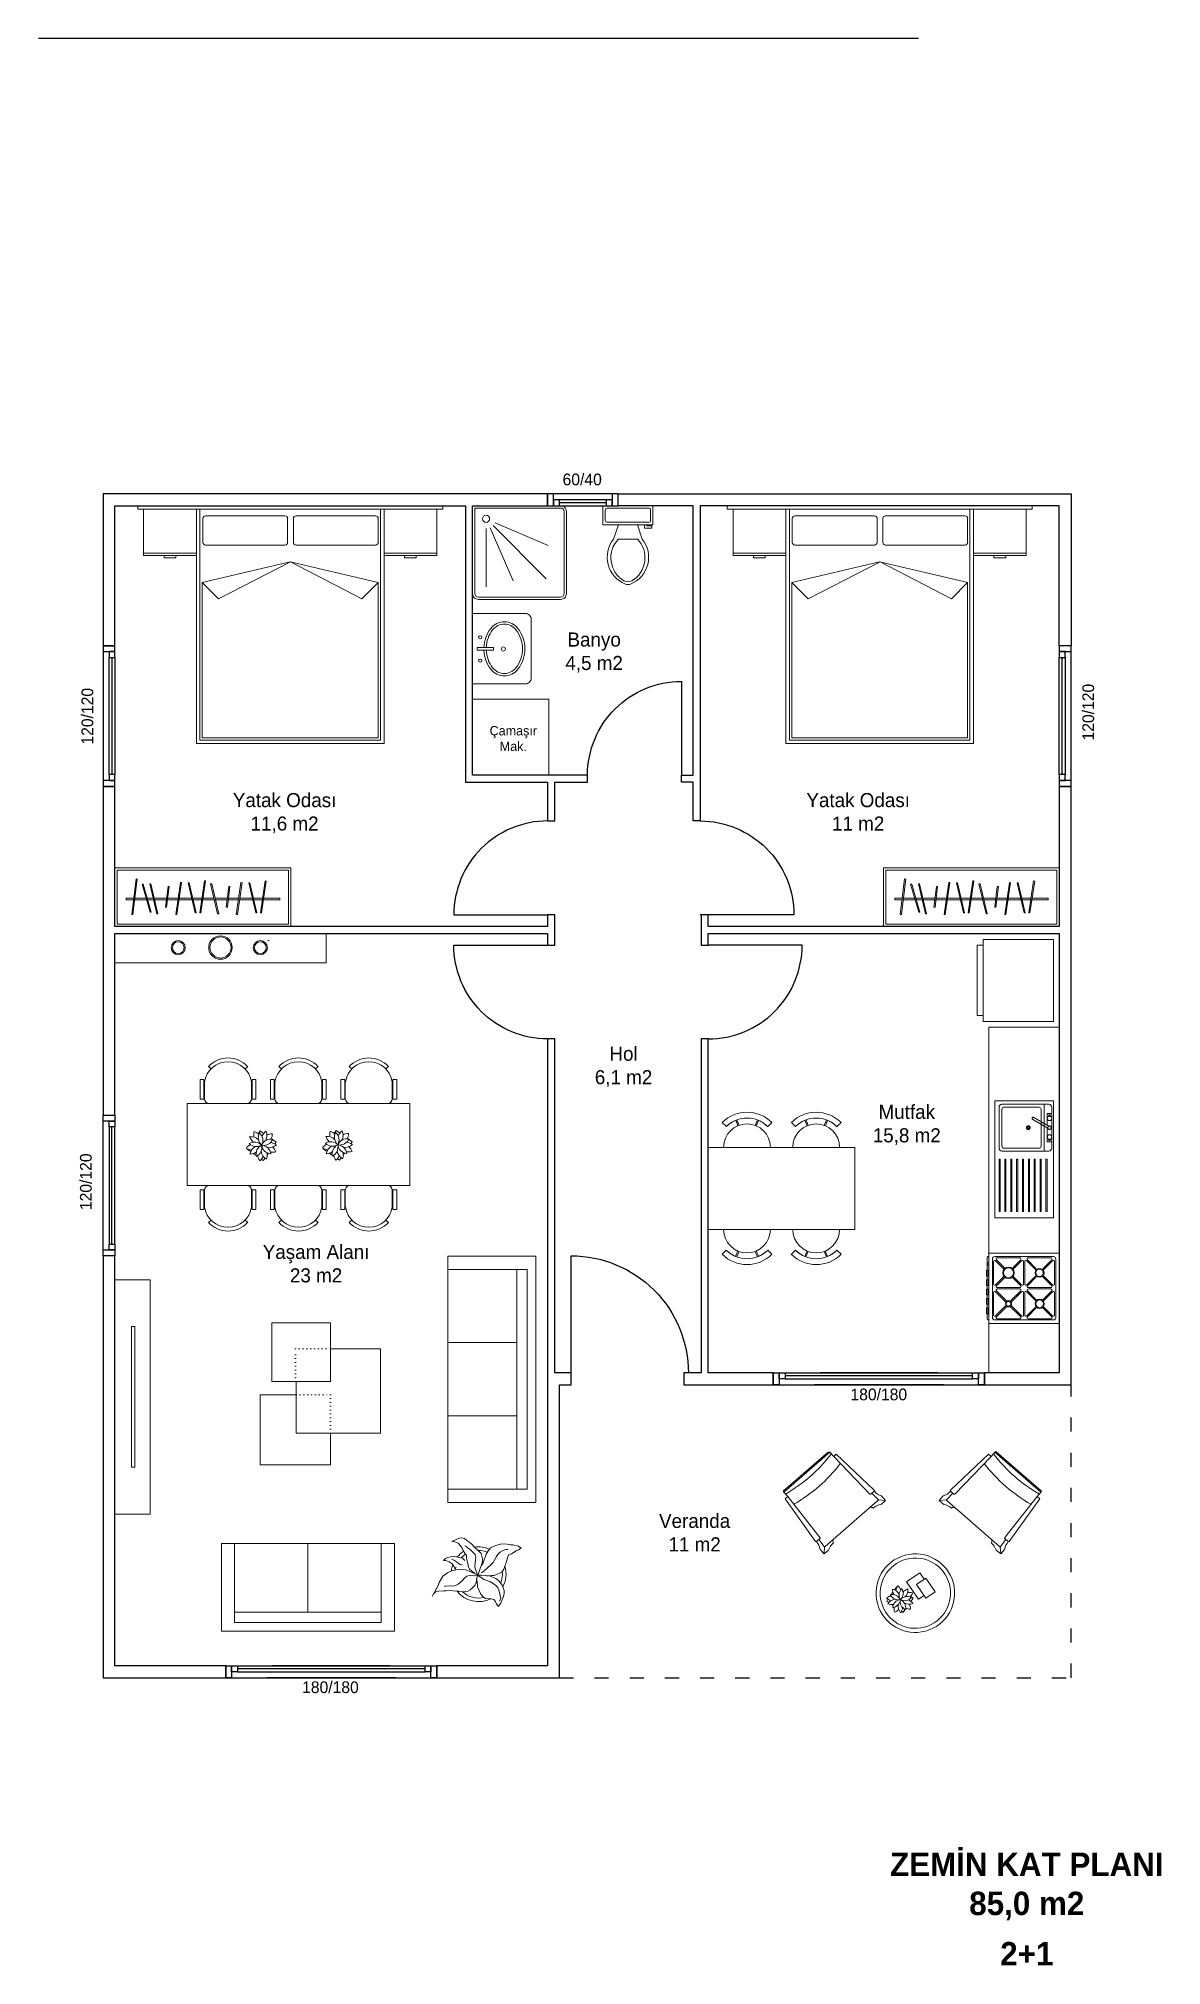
# Model space of a CAD drawing. Header units: metres. Extents: x 1257 to 2215, y 485 to 2129.
import ezdxf

# ---------------------------------------------------------------- set-up
doc = ezdxf.new("R2010")
doc.units = ezdxf.units.M
doc.linetypes.add('ACAD_ISO03W100', pattern=[30, 12, -18])
doc.linetypes.add('DOT2', pattern=[3.175, 0, -3.175])
doc.layers.add('Kapı', color=154, linetype='Continuous', true_color=0x0c4697)
doc.layers.add('Pencere', color=141, linetype='Continuous')
doc.layers.add('Veranda', color=31, linetype='Continuous')
doc.layers.add('tefris', color=8, linetype='Continuous', lineweight=5)
doc.layers.add('tefriş', color=8, linetype='Continuous', lineweight=0)

msp = doc.modelspace()

# ---------------------------------------------------------------- texts
for s, width, insert, char_height, attachment_point in [('\\pxqc;60/40', 54.288, (1747.9, 1758.3), 10, 3), ('\\pxqc;Banyo\\P4,5 m2', 122.538, (1792.2, 1622.7), 12, 3), ('\\pxqc;Çamaşır\\PMak.', 46.828, (1638.6, 1542.9), 8, 1), ('\\pxqc;Yatak Odası\\P11,6 m2', 158.844, (1546.4, 1485.7), 12, 3), ('\\pxqc;Yatak Odası\\P11 m2', 158.844, (2035.5, 1485.7), 12, 3), ('\\pxqc;Hol\\P6,1 m2', 158.844, (1676.6, 1269.3), 12, 1), ('\\pxqc;Mutfak\\P15,8 m2', 158.844, (1918.1, 1219.7), 12, 1), ('\\pxqc;Yaşam Alanı\\P23 m2', 158.844, (1414.4, 1100.2), 12, 1), ('{\\fFranklin Gothic Medium Cond|b0|i0|c0|p34;1\\fFranklin Gothic Medium Cond|b0|i0|c162|p34;8\\fFranklin Gothic Medium Cond|b0|i0|c0|p34;0/180}', 54.288, (1949.5, 977.6), 10, 1), ('\\pxqc;Veranda\\P11 m2', 158.844, (1737.2, 870.7), 12, 1), ('{\\fFranklin Gothic Medium Cond|b0|i0|c0|p34;1\\fFranklin Gothic Medium Cond|b0|i0|c162|p34;8\\fFranklin Gothic Medium Cond|b0|i0|c0|p34;0/180}', 54.288, (1481.9, 727.8), 10, 1), ('\\pxqc;{\\fFranklin Gothic Medium Cond|b1|i0|c162|p34;ZEMİN KAT PLANI \\P85,0 m2}', 496.116, (1851.8, 581.7), 20, 1), ('\\pxqc;{\\fFranklin Gothic Medium Cond|b1|i0|c162|p34;\\C252;\\c9999763;2+1}', 496.116, (1851.8, 505.4), 20, 1)]:
    msp.add_mtext_dynamic_manual_height_columns(s, width=width, gutter_width=12.5, heights=[0], dxfattribs=dict(insert=insert, char_height=char_height, attachment_point=attachment_point))
at = {"char_height": 10, "rotation": 90}
for insert, attachment_point in [((2157.4, 1527.6), 7), ((1303.9, 1524.1), 7), ((1292.5, 1126.9), 1)]:
    msp.add_mtext_dynamic_manual_height_columns('\\pxqc;120/120', width=54.288, gutter_width=12.5, heights=[0], dxfattribs=dict(at, insert=insert, attachment_point=attachment_point))

# ---------------------------------------------------------------- blocks, each defined once
blk = doc.blocks.new('saksı masa')
at = {"lineweight": 0, "elevation": 51}
for points in [[(42694.8, -80314.2), (42694.8, -80310.9), (42697.5, -80310.9)], [(42694.8, -80321.8), (42694.8, -80321.2)], [(42696.5, -80325.8), (42694.8, -80325.8), (42694.8, -80322.4)], [(42704.7, -80310.9), (42705.4, -80310.9)], [(42707.5, -80310.9), (42707.7, -80310.9)], [(42711.4, -80310.9), (42711.8, -80310.9), (42711.8, -80314.1)], [(42711.8, -80316.5), (42711.8, -80319.2)], [(42711.8, -80319.9), (42711.8, -80320.9)], [(42706.8, -80325.8), (42705.2, -80325.8)], [(42711.8, -80323.9), (42711.8, -80325.8), (42709.5, -80325.8)]]:
    blk.add_lwpolyline(points, dxfattribs=at)
at = {"linetype": 'ByBlock', "lineweight": 0}
for centre, radius, start, end in [((42704.6, -80309.9, 51), 7.21, 160.7524, 194.4914), ((42693.4, -80318.2, 51), 11.6, 46.6486, 67.7895), ((42709.5, -80312.5, 51), 8.58, 139.3987, 188.8676), ((42695.5, -80312.5, 51), 9.31, 6.5068, 36.8699), ((42700.1, -80327.2, 51), 11.6, 118.6486, 139.7895), ((42695.6, -80314, 51), 7.21, 232.7524, 266.4914), ((42695.4, -80323.5, 51), 9.31, 78.5069, 108.8699), ((42699.7, -80310.2, 51), 8.58, 211.3987, 260.8676), ((42701.5, -80325.9, 51), 7.91, 79.4841, 153.2239), ((42696.3, -80315.3, 51), 7.29, 255.7527, 336.9553), ((42703.6, -80310.8, 51), 7.29, 183.7527, 264.9553), ((42695.1, -80319.1, 51), 7.91, 7.4841, 81.2239), ((42705.7, -80327, 51), 9.31, 150.5068, 180.8699), ((42694.4, -80318.8, 51), 8.58, 283.3987, 332.8676), ((42709.9, -80321.9, 51), 7.91, 151.4841, 225.2239), ((42710.1, -80316.5, 51), 7.29, 111.7527, 192.9553), ((42699.6, -80311, 51), 7.91, 295.4841, 9.2239), ((42706.7, -80324.4, 51), 7.29, 39.7527, 120.9553), ((42708.7, -80312.7, 51), 7.91, 223.4841, 297.2239), ((42698.2, -80323.6, 51), 7.29, 327.7527, 48.9553), ((42710.3, -80322.6, 51), 8.58, 67.3987, 116.8676), ((42701, -80326.5, 51), 8.58, 355.3987, 44.8676), ((42711.3, -80317.1, 51), 7.21, 88.7524, 122.4914), ((42706, -80309.3, 51), 9.31, 294.5068, 324.8699), ((42700, -80309, 51), 11.6, 334.6486, 355.7895), ((42706.5, -80325.7, 51), 7.21, 16.7524, 50.4914), ((42710.7, -80323.7, 51), 11.6, 190.6486, 211.7895), ((42696.8, -80323.8, 51), 7.21, 304.7524, 338.4914), ((42712.3, -80318.3, 51), 9.31, 222.5069, 252.8699), ((42710.7, -80312.4, 51), 11.6, 262.6486, 283.7895)]:
    blk.add_arc(centre, radius, start, end, dxfattribs=at)
blk = doc.blocks.new('sdkg')
at = {"lineweight": 0}
blk.add_lwpolyline([(-25200.4, 766.3), (-25206, 765), (-25210.2, 782.6), (-25196.9, 785.8), (-25195.4, 779.3)], dxfattribs=at)
blk.add_lwpolyline([(-25203.1, 777.5), (-25193.7, 779.7), (-25190.4, 766), (-25199.8, 763.7)], close=True, dxfattribs=at)
for major_axis in [(23.7, -23.7), (21.2, -21.2)]:
    blk.add_ellipse((-25206.7, 770.8), major_axis=major_axis, ratio=1, start_param=0.785398, end_param=7.068583, dxfattribs=at)
at = {"lineweight": 0, "xscale": -1, "rotation": 304.2121771615189}
blk.add_blockref('saksı masa', (65209.5, 10616.1, -51), dxfattribs=at)
blk = doc.blocks.new('ıuıouıo')
at = {"layer": 'tefris'}
blk.add_line((12709.2, 5633.7), (12703.1, 5630.6), dxfattribs=at)
at = {"layer": 'tefris', "lineweight": 0}
for p, q in [((12705.5, 5630.4), (12703.1, 5630.6)), ((12708.5, 5629.3), (12705.5, 5630.4)), ((12710.5, 5627.1), (12708.5, 5629.3)), ((12709.2, 5633.7), (12711.5, 5633.9)), ((12711.8, 5625.1), (12710.5, 5627.1)), ((12711.5, 5633.9), (12713.9, 5633.4)), ((12712.7, 5623.1), (12711.8, 5625.1)), ((12714.1, 5620.7), (12712.7, 5623.1)), ((12713.9, 5633.4), (12715.9, 5631.6)), ((12715.9, 5631.6), (12718.3, 5629.9)), ((12718.3, 5629.9), (12720.3, 5628.1)), ((12720.3, 5628.1), (12721.9, 5626.2)), ((12721.9, 5626.2), (12725.9, 5622.6)), ((12715.4, 5618.7), (12714.1, 5620.7)), ((12715.6, 5616.5), (12715.4, 5618.7)), ((12716.2, 5614.3), (12715.6, 5616.5)), ((12716.5, 5611.7), (12716.2, 5614.3)), ((12717.1, 5609.2), (12716.5, 5611.7)), ((12718, 5607.1), (12717.1, 5609.2)), ((12720, 5605.3), (12718, 5607.1)), ((12729.1, 5613.4), (12725.6, 5603.3)), ((12725.9, 5622.6), (12728, 5620.5)), ((12728, 5620.5), (12729.2, 5615.8)), ((12729.2, 5615.8), (12729.1, 5613.4)), ((12722.4, 5603.6), (12720, 5605.3)), ((12725, 5602.4), (12722.4, 5603.6)), ((12725.6, 5603.3), (12725.4, 5602.5))]:
    blk.add_line(p, q, dxfattribs=at)
for points in [[(12724.7, 5603.4), (12722.9, 5607.6), (12722.7, 5609.8), (12722.8, 5612.6), (12723.3, 5615), (12723.5, 5617.4), (12722.9, 5619.5), (12721.3, 5621.4), (12719.2, 5623.2), (12716.9, 5624.9), (12714.9, 5626.7), (12714.1, 5626.9)], [(12728, 5610.1), (12729.7, 5612.4), (12732.4, 5620), (12734, 5622.8), (12736, 5625.2), (12740.1, 5627.4), (12745.5, 5628.8), (12750.2, 5628.5), (12752.6, 5628), (12755, 5627.8), (12759.9, 5626.8), (12761.8, 5625.3)], [(12728.4, 5604), (12730.7, 5605.8), (12736.3, 5610.7), (12738.1, 5612.7), (12739.7, 5615.4), (12741, 5618), (12742.7, 5620.4), (12744.5, 5622), (12746.6, 5623), (12749, 5624), (12750.6, 5624)], [(12762.1, 5625.4), (12759.9, 5623.7), (12757.8, 5622.8), (12753.9, 5620.2), (12751.7, 5619.7), (12750.5, 5617), (12749.9, 5614.6), (12747.3, 5607), (12745.6, 5604.6), (12743.5, 5603.7), (12741.1, 5602.7), (12739, 5601.8), (12736.8, 5601.6), (12734.2, 5601.3), (12732.6, 5601.3)], [(12725.4, 5602.5), (12722.9, 5603), (12717.7, 5605.5), (12714.7, 5606.6), (12712.3, 5606.8), (12710.1, 5606.6), (12707.7, 5606.7), (12705.6, 5606.2), (12703.3, 5606), (12699.2, 5604.1), (12697.3, 5602.5), (12695.3, 5601.2), (12692.1, 5595.8), (12691.2, 5593.2), (12690, 5590.6), (12689.7, 5590.2)], [(12714.2, 5614.6), (12712.2, 5616.4), (12709.3, 5617.1), (12706.8, 5617.7), (12704.5, 5617.8), (12702.2, 5617.6), (12699.7, 5617), (12697.6, 5616.1), (12695.8, 5614.4), (12698, 5614.6), (12700.6, 5613.4), (12703.4, 5611.8), (12704.6, 5609.8), (12705.6, 5607.7), (12705.7, 5607.4)], [(12712, 5610.9), (12709.7, 5611.1), (12707.7, 5612.9), (12705.3, 5614.6), (12703.1, 5615.6)], [(12724.2, 5598.3), (12723.6, 5595.8), (12722.7, 5593.3), (12720.6, 5591.2), (12718.7, 5589.6), (12716.7, 5588.3), (12714.6, 5587.7), (12709.9, 5588.1), (12707.4, 5588.6), (12705.2, 5588.4), (12702.7, 5588.9), (12698.2, 5588.5), (12695.9, 5588.7), (12691.4, 5588.3), (12689.2, 5587.7), (12687.3, 5586.1), (12686.3, 5583.9)], [(12689.7, 5590.2), (12688.5, 5587.5), (12688.2, 5587.1)], [(12724.8, 5601.6), (12722.6, 5601.4), (12717.9, 5601.7), (12715.7, 5601.1), (12713.8, 5599.5), (12712.1, 5597.5), (12708.3, 5594.2), (12706.2, 5593.3), (12704.1, 5592.7), (12701.7, 5592.9), (12697.2, 5592.5), (12696.5, 5592.3)], [(12742.8, 5575.4), (12741.1, 5577.3), (12740.2, 5579.4), (12738.9, 5581.3), (12736.5, 5581.9), (12731.8, 5582.2), (12729.4, 5583.9), (12727.8, 5585.8), (12725, 5592), (12724.6, 5596.5), (12724.1, 5598.7), (12724.8, 5601.6), (12725.3, 5602.8)], [(12725.2, 5601.6), (12727.9, 5600), (12730.3, 5598.3), (12735.4, 5596.6), (12738.1, 5595), (12740.5, 5593.3), (12742.1, 5591.4), (12743, 5589.3), (12744.7, 5582.8), (12743.8, 5580.3), (12743.4, 5580.2)], [(12725.5, 5602.1), (12728.2, 5602), (12735.2, 5601.5), (12740.5, 5599.1), (12742.9, 5597.4), (12744.5, 5595.5), (12745.8, 5593.5), (12746.8, 5591.1), (12747.7, 5589), (12747.6, 5586.3), (12747.1, 5583.8), (12745.9, 5581.2), (12744.7, 5578.2), (12743, 5575.9), (12742.8, 5575.4)]]:
    blk.add_lwpolyline(points, dxfattribs=at)
for radius, start, end in [(23.4, 66.4984, 98.725), (20.3, 68.4744, 91.0225), (23.4, 159.6618, 172.7945), (20.3, 161.881, 170.031), (23.4, 123.036, 140.953), (20.3, 123.9179, 136.7172), (23.4, 332.0042, 16.9949), (20.3, 338.1705, 6.7083), (23.4, 217.3992, 296.6162), (20.3, 227.1729, 283.438)]:
    blk.add_arc((12725.8, 5602.8), radius, start, end, dxfattribs=at)
blk = doc.blocks.new('fewfe-flat-1')
at = {"layer": 'tefriş'}
for p, q in [((6.2, 30), (-14.8, 30)), ((-14.8, 30), (-14.8, 26)), ((-14.8, 26), (6.2, 26)), ((3.5, 25.3), (-14.5, 25.3)), ((6.2, 26), (6.2, 30)), ((17.7, 18.4), (20.3, 21.1)), ((-19.5, 20.3), (-19.5, -20.3)), ((17.7, -18.4), (20.3, -21.1)), ((-14.8, -26), (6.2, -26)), ((-14.8, -30), (-14.8, -26)), ((6.2, -30), (-14.8, -30)), ((-14.5, -25.3), (-7.9, -25.3)), ((-7.9, -25.3), (3.5, -25.3)), ((6.2, -26), (6.2, -30))]:
    blk.add_line(p, q, dxfattribs=at)
for centre, radius, start, end in [((-14.5, 20.3), 5, 90, 180), ((0, 0), 25.5, 277.8799, 82.1201), ((0.9, 0), 28.6, 312.6634, 47.3366), ((-14.5, -20.3), 5, 180, 270)]:
    blk.add_arc(centre, radius, start, end, dxfattribs=at)
blk = doc.blocks.new('RHHY')
at = {"layer": 'tefris'}
blk.add_line((47318, 12809), (47318, 12809), dxfattribs=at)
blk.add_lwpolyline([(47263, 12739), (47263, 12809), (47453, 12809), (47453, 12739)], close=True, dxfattribs=at)
at = {"layer": 'tefris', "yscale": 0.7920000000000001, "zscale": 0.7920000000000001}
for p, xscale, rotation in [((47298, 12824.4), 0.7920000000000001, 90), ((47358, 12824.4), 0.7920000000000001, 90), ((47418, 12824.4), -0.7920000000000001, 270), ((47298, 12723.5), -0.7920000000000001, 90), ((47358, 12723.5), -0.7920000000000001, 90), ((47418, 12723.5), 0.7920000000000001, 270)]:
    blk.add_blockref('fewfe-flat-1', p, dxfattribs=dict(at, xscale=xscale, rotation=rotation))
at = {"layer": 'tefris', "lineweight": 0, "xscale": -1.124734558589225, "yscale": 1.124734558589225, "zscale": 1.124734558589225, "rotation": 54.92797529357883}
for p in [(990.5, 103990.1, -57.4), (1055.4, 103990.4, -57.4)]:
    blk.add_blockref('saksı masa', p, dxfattribs=at)
blk = doc.blocks.new('YJJ')
at = {"layer": 'tefris'}
blk.add_lwpolyline([(47514.5, 12709), (47539.5, 12709), (47539.5, 12889), (47514.5, 12889)], close=True, dxfattribs=at)
for centre, radius in [((47526.6, 12833), 6), ((47526.6, 12833), 5), ((47526.5, 12799), 10), ((47526.5, 12799), 9), ((47526.6, 12763), 6), ((47526.6, 12763), 5)]:
    blk.add_circle(centre, radius, dxfattribs=at)
blk = doc.blocks.new('YJUJ')
at = {"layer": 'tefris'}
for points in [[(47631.5, 13187.6), (47631.5, 13257.6, 0.414214), (47626.5, 13262.6), (47551.5, 13262.6), (47551.5, 13187.6, 0.414214), (47556.5, 13182.6), (47626.5, 13182.6, 0.414214)], [(47629.5, 13187.6), (47629.5, 13257.6, 0.414214), (47626.5, 13260.6), (47553.5, 13260.6), (47553.5, 13187.6, 0.414214), (47556.5, 13184.6), (47626.5, 13184.6, 0.414214)]]:
    blk.add_lwpolyline(points, format="xyb", close=True, dxfattribs=at)
for points in [[(47563, 13243.1), (47563, 13193.3)], [(47566.4, 13243.8), (47586, 13198.6)], [(47568.9, 13245.6), (47614.2, 13200.3)], [(47570.7, 13248.1), (47615.9, 13228.5)]]:
    blk.add_lwpolyline(points, dxfattribs=at)
blk.add_circle((47563, 13251.4), 3.03, dxfattribs=at)

# ---------------------------------------------------------------- linework, layer by layer
for p, q in [((2007.4, 2129.5), (1257.2, 2129.5)), ((1883.7, 990.9), (2063.7, 990.9)), ((1883.7, 990.9), (1883.7, 980.9)), ((2063.7, 980.9), (2063.7, 990.9)), ((1883.7, 980.9), (2063.7, 980.9)), ((1416.8, 740.9), (1596.8, 740.9)), ((1416.8, 740.9), (1416.8, 730.9)), ((1596.8, 730.9), (1596.8, 740.9)), ((1416.8, 730.9), (1596.8, 730.9))]:
    msp.add_line(p, q)
for points in [[(1621.3, 1494.9), (1691.3, 1494.9), (1691.3, 1461.9), (1697.3, 1461.9), (1697.3, 1494.9), (1725.3, 1494.9), (1725.3, 1500.9), (1627.3, 1500.9), (1627.3, 1730.9), (1691.3, 1730.9), (1691.3, 1740.9), (1312.3, 1740.9), (1312.3, 1611.4), (1322.3, 1611.4), (1322.3, 1730.9), (1621.3, 1730.9)], [(1751.3, 1740.9), (2137.6, 1740.9), (2137.6, 1611.4), (2127.6, 1611.4), (2127.6, 1730.9), (1821.3, 1730.9), (1821.3, 1461.9), (1815.3, 1461.9), (1815.3, 1494.9), (1805.3, 1494.9), (1805.3, 1500.9), (1815.3, 1500.9), (1815.3, 1730.9), (1751.3, 1730.9)], [(1322.3, 1365.9), (1691.3, 1365.9), (1691.3, 1355.9), (1697.3, 1355.9), (1697.3, 1381.9), (1691.3, 1381.9), (1691.3, 1371.9), (1322.3, 1371.9), (1322.3, 1491.4), (1312.3, 1491.4), (1312.3, 1210.9), (1322.3, 1210.9)], [(1822.3, 1381.9), (1822.3, 1355.9), (1828.3, 1355.9), (1828.3, 1365.9), (2127.6, 1365.9), (2127.6, 990.9), (2063.7, 990.9), (2063.7, 980.9), (2137.6, 980.9), (2137.6, 1491.4), (2127.6, 1491.4), (2127.6, 1371.9), (1828.3, 1371.9), (1828.3, 1381.9)], [(1691.3, 1275.9), (1691.3, 990.9), (1691.3, 740.9), (1596.8, 740.9), (1596.8, 730.9), (1701.3, 730.9), (1701.3, 980.9), (1711.3, 980.9), (1711.3, 990.9), (1697.3, 990.9), (1697.3, 1275.9)], [(1883.7, 990.9), (1828.3, 990.9), (1828.3, 1275.9), (1822.3, 1275.9), (1822.3, 990.9), (1807.3, 990.9), (1807.3, 980.9), (1883.7, 980.9)], [(1312.3, 1090.9), (1312.3, 730.9), (1416.8, 730.9), (1416.8, 740.9), (1322.3, 740.9), (1322.3, 1090.9)]]:
    msp.add_lwpolyline(points, close=True)
at = {"layer": 'Kapı'}
for points in [[(1725.3, 1500.9, -0.414214), (1805.3, 1580.9), (1805.3, 1500.9)], [(1691.3, 1461.9, 0.414214), (1611.3, 1381.9), (1691.3, 1381.9)], [(1821.3, 1461.9, -0.414214), (1901.3, 1381.9), (1821.3, 1381.9)], [(1691.3, 1275.9, -0.414214), (1611.3, 1355.9), (1691.3, 1355.9)], [(1828.3, 1275.9, 0.414214), (1908.3, 1355.9), (1828.3, 1355.9)], [(1711.3, 990.9), (1711.3, 1090.9, -0.414214), (1811.3, 990.9)]]:
    msp.add_lwpolyline(points, format="xyb", dxfattribs=at)
at = {"layer": 'Pencere'}
for p, q in [((1746.3, 1740.9), (1696.3, 1740.9)), ((1741.3, 1735.9), (1701.3, 1735.9)), ((1741.3, 1733.4), (1701.3, 1733.4)), ((1701.3, 1730.9), (1741.3, 1730.9)), ((1312.3, 1606.4), (1312.3, 1496.4)), ((1317.3, 1501.4), (1317.3, 1601.4)), ((1319.8, 1601.4), (1319.8, 1501.4)), ((1322.3, 1601.4), (1322.3, 1501.4)), ((2127.6, 1501.4), (2127.6, 1601.4)), ((2130.1, 1501.4), (2130.1, 1601.4)), ((2132.6, 1601.4), (2132.6, 1501.4)), ((2137.6, 1496.4), (2137.6, 1606.4)), ((1312.3, 1095.9), (1312.3, 1205.9)), ((1317.3, 1200.9), (1317.3, 1100.9)), ((1319.8, 1100.9), (1319.8, 1200.9)), ((1322.3, 1100.9), (1322.3, 1200.9)), ((2053.7, 988.4), (1893.7, 988.4)), ((2023.7, 990.9), (1923.7, 990.9)), ((1893.7, 985.9), (2053.7, 985.9)), ((2028.7, 980.9), (1918.7, 980.9)), ((1556.8, 740.9), (1456.8, 740.9)), ((1586.8, 738.4), (1426.8, 738.4)), ((1426.8, 735.9), (1586.8, 735.9)), ((1561.8, 730.9), (1451.8, 730.9))]:
    msp.add_line(p, q, dxfattribs=at)
for points in [[(1696.3, 1740.9), (1691.3, 1740.9), (1691.3, 1730.9), (1696.3, 1730.9), (1696.3, 1740.9)], [(1701.3, 1730.9), (1701.3, 1735.9), (1696.3, 1735.9), (1696.3, 1730.9), (1701.3, 1730.9)], [(1746.3, 1730.9), (1746.3, 1735.9), (1741.3, 1735.9), (1741.3, 1730.9), (1746.3, 1730.9)], [(1751.3, 1740.9), (1746.3, 1740.9), (1746.3, 1730.9), (1751.3, 1730.9), (1751.3, 1740.9)], [(1312.3, 1611.4), (1312.3, 1606.4), (1322.3, 1606.4), (1322.3, 1611.4), (1312.3, 1611.4)], [(2137.6, 1606.4), (2137.6, 1611.4), (2127.6, 1611.4), (2127.6, 1606.4), (2137.6, 1606.4)], [(1322.3, 1606.4), (1317.3, 1606.4), (1317.3, 1601.4), (1322.3, 1601.4), (1322.3, 1606.4)], [(2127.6, 1601.4), (2132.6, 1601.4), (2132.6, 1606.4), (2127.6, 1606.4), (2127.6, 1601.4)], [(1312.3, 1496.4), (1312.3, 1491.4), (1322.3, 1491.4), (1322.3, 1496.4), (1312.3, 1496.4)], [(1322.3, 1501.4), (1317.3, 1501.4), (1317.3, 1496.4), (1322.3, 1496.4), (1322.3, 1501.4)], [(2127.6, 1496.4), (2132.6, 1496.4), (2132.6, 1501.4), (2127.6, 1501.4), (2127.6, 1496.4)], [(2137.6, 1491.4), (2137.6, 1496.4), (2127.6, 1496.4), (2127.6, 1491.4), (2137.6, 1491.4)], [(1312.3, 1205.9), (1312.3, 1210.9), (1322.3, 1210.9), (1322.3, 1205.9), (1312.3, 1205.9)], [(1322.3, 1200.9), (1317.3, 1200.9), (1317.3, 1205.9), (1322.3, 1205.9), (1322.3, 1200.9)], [(1312.3, 1090.9), (1312.3, 1095.9), (1322.3, 1095.9), (1322.3, 1090.9), (1312.3, 1090.9)], [(1322.3, 1095.9), (1317.3, 1095.9), (1317.3, 1100.9), (1322.3, 1100.9), (1322.3, 1095.9)], [(1888.7, 980.9), (1883.7, 980.9), (1883.7, 990.9), (1888.7, 990.9), (1888.7, 980.9)], [(1893.7, 990.9), (1893.7, 985.9), (1888.7, 985.9), (1888.7, 990.9), (1893.7, 990.9)], [(2058.7, 990.9), (2058.7, 985.9), (2053.7, 985.9), (2053.7, 990.9), (2058.7, 990.9)], [(2063.7, 980.9), (2058.7, 980.9), (2058.7, 990.9), (2063.7, 990.9), (2063.7, 980.9)], [(1421.8, 730.9), (1416.8, 730.9), (1416.8, 740.9), (1421.8, 740.9), (1421.8, 730.9)], [(1426.8, 740.9), (1426.8, 735.9), (1421.8, 735.9), (1421.8, 740.9), (1426.8, 740.9)], [(1591.8, 740.9), (1591.8, 735.9), (1586.8, 735.9), (1586.8, 740.9), (1591.8, 740.9)], [(1596.8, 730.9), (1591.8, 730.9), (1591.8, 740.9), (1596.8, 740.9), (1596.8, 730.9)]]:
    msp.add_lwpolyline(points, dxfattribs=at)
at = {"layer": 'tefris'}
for p, q in [((1740.4, 1718.7), (1740.4, 1726.8)), ((1397.3, 1699.6), (1397.3, 1720)), ((1399.6, 1722.3), (1467.3, 1722.3)), ((1469.6, 1720), (1469.6, 1699.6)), ((1474.6, 1699.6), (1474.6, 1720)), ((1476.8, 1722.3), (1544.6, 1722.3)), ((1546.8, 1720), (1546.8, 1699.6)), ((1751.6, 1714.6), (1747.5, 1702.4)), ((1767.9, 1714.6), (1771.9, 1702.4)), ((1774, 1714.6), (1774, 1711.6)), ((1774, 1711.6), (1780.1, 1711.6)), ((1776, 1713.6), (1776, 1714.6)), ((1780.1, 1713.6), (1776, 1713.6)), ((1780.1, 1711.6), (1780.1, 1713.6)), ((1899.9, 1699.6), (1899.9, 1720)), ((1902.2, 1722.3), (1969.9, 1722.3)), ((1972.2, 1720), (1972.2, 1699.6)), ((1977.2, 1699.6), (1977.2, 1720)), ((1979.4, 1722.3), (2047.2, 1722.3)), ((2049.4, 1720), (2049.4, 1699.6)), ((1467.3, 1697.3), (1399.6, 1697.3)), ((1544.6, 1697.3), (1476.8, 1697.3)), ((1751.6, 1702.4), (1767.9, 1702.4)), ((1969.9, 1697.3), (1902.2, 1697.3)), ((2047.2, 1697.3), (1979.4, 1697.3)), ((1369.3, 1686.4), (1364.3, 1686.4)), ((1396.8, 1665.4), (1471.7, 1683)), ((1410.7, 1651.5), (1472.1, 1682.9)), ((1471.7, 1683), (1546.8, 1665.4)), ((1472.1, 1682.9), (1532.9, 1651.5)), ((1574.3, 1686.4), (1569.3, 1686.4)), ((1871.9, 1686.4), (1866.9, 1686.4)), ((1899.4, 1665.4), (1974.3, 1683)), ((1913.4, 1651.5), (1974.8, 1682.9)), ((1974.3, 1683), (2049.5, 1665.4)), ((1974.8, 1682.9), (2035.6, 1651.5)), ((2076.9, 1686.4), (2071.9, 1686.4)), ((1396.8, 1665.4), (1410.7, 1651.5)), ((1396.8, 1532.9), (1396.8, 1665.4)), ((1532.9, 1651.5), (1546.8, 1665.4)), ((1546.8, 1665.4), (1546.8, 1532.9)), ((1899.4, 1665.4), (1913.4, 1651.5)), ((1899.4, 1532.9), (1899.4, 1665.4)), ((2035.6, 1651.5), (2049.4, 1665.4)), ((2049.4, 1665.4), (2049.4, 1532.9)), ((1546.8, 1532.9), (1396.8, 1532.9)), ((2049.4, 1532.9), (1899.4, 1532.9)), ((2072.6, 1223.2), (2072.6, 1222.2)), ((1840.1, 1204.7), (1843.7, 1201.1)), ((1840.1, 1204.7), (1843.7, 1201.1)), ((1843.7, 1201.1), (1840.1, 1204.7)), ((1851.7, 1206.5), (1853.6, 1201.9)), ((1851.7, 1206.5), (1853.6, 1201.9)), ((1853.6, 1201.9), (1851.7, 1206.5)), ((1854.5, 1202.2), (1852.6, 1206.8)), ((1868.2, 1202.2), (1870.1, 1206.8)), ((1869.1, 1201.8), (1871.1, 1206.4)), ((1869.1, 1201.8), (1871.1, 1206.4)), ((1869.1, 1201.8), (1871.1, 1206.4)), ((1879, 1201.1), (1882.6, 1204.6)), ((1879, 1201.1), (1882.6, 1204.6)), ((1879, 1201.1), (1882.6, 1204.6)), ((1899.1, 1204.7), (1902.7, 1201.1)), ((1899.1, 1204.7), (1902.7, 1201.1)), ((1902.7, 1201.1), (1899.1, 1204.7)), ((1910.6, 1206.5), (1912.6, 1201.9)), ((1910.6, 1206.5), (1912.6, 1201.9)), ((1912.6, 1201.9), (1910.6, 1206.5)), ((1913.5, 1202.2), (1911.6, 1206.8)), ((1927.2, 1202.2), (1929.1, 1206.8)), ((1928.1, 1201.8), (1930, 1206.4)), ((1928.1, 1201.8), (1930, 1206.4)), ((1928.1, 1201.8), (1930, 1206.4)), ((1938, 1201.1), (1941.6, 1204.6)), ((1938, 1201.1), (1941.6, 1204.6)), ((1938, 1201.1), (1941.6, 1204.6)), ((2122.6, 1123.2), (2121.6, 1123.2)), ((1843.6, 1095.8), (1840.1, 1092.2)), ((1843.6, 1095.8), (1840.1, 1092.2)), ((1843.6, 1095.8), (1840.1, 1092.2)), ((1853.5, 1095), (1851.6, 1090.4)), ((1853.5, 1095), (1851.6, 1090.4)), ((1853.5, 1095), (1851.6, 1090.4)), ((1854.5, 1094.6), (1852.5, 1090)), ((1868.1, 1094.6), (1870.1, 1090)), ((1871, 1090.4), (1869, 1095)), ((1871, 1090.4), (1869, 1095)), ((1869, 1095), (1871, 1090.4)), ((1882.5, 1092.2), (1879, 1095.7)), ((1882.5, 1092.2), (1879, 1095.7)), ((1879, 1095.7), (1882.5, 1092.2)), ((1902.6, 1095.8), (1899.1, 1092.2)), ((1902.6, 1095.8), (1899.1, 1092.2)), ((1902.6, 1095.8), (1899.1, 1092.2)), ((1912.5, 1095), (1910.6, 1090.4)), ((1912.5, 1095), (1910.6, 1090.4)), ((1912.5, 1095), (1910.6, 1090.4)), ((1913.4, 1094.6), (1911.5, 1090)), ((1927.1, 1094.6), (1929, 1090)), ((1930, 1090.4), (1928, 1095)), ((1930, 1090.4), (1928, 1095)), ((1928, 1095), (1930, 1090.4)), ((1941.5, 1092.2), (1938, 1095.7)), ((1941.5, 1092.2), (1938, 1095.7)), ((1938, 1095.7), (1941.5, 1092.2)), ((2066, 1089.7), (2066.5, 1090.2)), ((2066, 1078.5), (2066, 1089.7)), ((2067.6, 1090.2), (2066.5, 1090.2)), ((2068.1, 1093.2), (2067.6, 1092.7)), ((2067.6, 1033.7), (2067.6, 1092.7)), ((2127.1, 1093.2), (2068.1, 1093.2)), ((2070.6, 1038.2), (2070.6, 1088.2)), ((2071.6, 1066.8), (2071.6, 1086)), ((2122.6, 1090.2), (2072.6, 1090.2)), ((2080.1, 1079.9), (2073.3, 1086.7)), ((2080.8, 1080.6), (2074, 1087.4)), ((2093.9, 1089.2), (2074.7, 1089.2)), ((2087.9, 1080.6), (2094.7, 1087.4)), ((2088.6, 1079.9), (2095.4, 1086.7)), ((2097.1, 1066.8), (2097.1, 1086)), ((2098.1, 1066.8), (2098.1, 1086)), ((2099.8, 1086.7), (2107.3, 1079.2)), ((2100.5, 1087.4), (2108, 1079.9)), ((2120.4, 1089.2), (2101.2, 1089.2)), ((2113.6, 1079.9), (2121.2, 1087.4)), ((2114.4, 1079.2), (2121.9, 1086.7)), ((2123.6, 1066.8), (2123.6, 1086)), ((2124.6, 1038.2), (2124.6, 1088.2)), ((2127.6, 1092.7), (2127.1, 1093.2)), ((2127.6, 1033.7), (2127.6, 1092.7)), ((2067.6, 1078.5), (2065.6, 1078.5)), ((2065.6, 1073.5), (2065.6, 1078.5)), ((2067.6, 1073.5), (2065.6, 1073.5)), ((2067.6, 1070.5), (2065.6, 1070.5)), ((2065.6, 1065.5), (2065.6, 1070.5)), ((2066, 1070.5), (2066, 1073.5)), ((2067.6, 1085), (2066.5, 1085)), ((2066.5, 1083), (2066.5, 1085)), ((2067.6, 1083), (2066.5, 1083)), ((2066.6, 1073.5), (2066.6, 1078.5)), ((2066.6, 1065.5), (2066.6, 1070.5)), ((2067.1, 1073.5), (2067.1, 1078.5)), ((2067.1, 1065.5), (2067.1, 1070.5)), ((2073.3, 1066.1), (2080.1, 1072.9)), ((2074, 1065.4), (2080.8, 1072.2)), ((2080.1, 1079.9), (2080.8, 1080.6)), ((2080.8, 1072.2), (2080.1, 1072.9)), ((2088.6, 1079.9), (2087.9, 1080.6)), ((2087.9, 1072.2), (2088.6, 1072.9)), ((2094.7, 1065.4), (2087.9, 1072.2)), ((2095.4, 1066.1), (2088.6, 1072.9)), ((2099.8, 1066.1), (2107.3, 1073.6)), ((2100.5, 1065.4), (2108, 1072.9)), ((2107.3, 1079.2), (2108, 1079.9)), ((2107.3, 1073.6), (2108, 1072.9)), ((2113.6, 1079.9), (2114.4, 1079.2)), ((2113.6, 1072.9), (2114.4, 1073.6)), ((2113.6, 1072.9), (2121.2, 1065.4)), ((2114.4, 1073.6), (2121.9, 1066.1)), ((2067.6, 1065.5), (2065.6, 1065.5)), ((2067.6, 1062.5), (2065.6, 1062.5)), ((2065.6, 1057.5), (2065.6, 1062.5)), ((2067.6, 1057.5), (2065.6, 1057.5)), ((2065.6, 1049.5), (2065.6, 1054.5)), ((2067.6, 1054.5), (2065.6, 1054.5)), ((2066, 1062.5), (2066, 1065.5)), ((2066, 1054.5), (2066, 1057.5)), ((2066.6, 1057.5), (2066.6, 1062.5)), ((2066.6, 1049.5), (2066.6, 1054.5)), ((2067.1, 1057.5), (2067.1, 1062.5)), ((2067.1, 1049.5), (2067.1, 1054.5)), ((2071.6, 1040.3), (2071.6, 1059.5)), ((2081.5, 1052), (2073.3, 1060.2)), ((2082.2, 1052.7), (2074, 1060.9)), ((2093.9, 1063.7), (2074.7, 1063.7)), ((2093.9, 1062.7), (2074.7, 1062.7)), ((2081.5, 1052), (2082.2, 1052.7)), ((2086.4, 1052.7), (2094.7, 1060.9)), ((2087.1, 1052), (2086.4, 1052.7)), ((2087.1, 1052), (2095.4, 1060.2)), ((2097.1, 1040.3), (2097.1, 1059.5)), ((2098.1, 1040.3), (2098.1, 1059.5)), ((2107.3, 1052.7), (2099.8, 1060.2)), ((2108, 1053.4), (2100.5, 1060.9)), ((2120.4, 1063.7), (2101.2, 1063.7)), ((2120.4, 1062.7), (2101.2, 1062.7)), ((2108, 1053.4), (2107.3, 1052.7)), ((2121.2, 1060.9), (2113.6, 1053.4)), ((2114.4, 1052.7), (2113.6, 1053.4)), ((2121.9, 1060.2), (2114.4, 1052.7)), ((2123.6, 1040.3), (2123.6, 1059.5)), ((2067.6, 1049.5), (2065.6, 1049.5)), ((2065.6, 1041.5), (2065.6, 1046.5)), ((2067.6, 1046.5), (2065.6, 1046.5)), ((2067.6, 1041.5), (2065.6, 1041.5)), ((2066, 1046.5), (2066, 1049.5)), ((2066, 1036.7), (2066, 1041.5)), ((2066.5, 1036.2), (2066, 1036.7)), ((2067.6, 1036.2), (2066.5, 1036.2)), ((2066.6, 1041.5), (2066.6, 1046.5)), ((2067.1, 1041.5), (2067.1, 1046.5)), ((2122.6, 1036.2), (2072.6, 1036.2)), ((2073.3, 1039.6), (2081.5, 1047.8)), ((2074, 1038.9), (2082.2, 1047.1)), ((2093.9, 1037.2), (2074.7, 1037.2)), ((2082.2, 1047.1), (2081.5, 1047.8)), ((2086.4, 1047.1), (2087.1, 1047.8)), ((2094.7, 1038.9), (2086.4, 1047.1)), ((2095.4, 1039.6), (2087.1, 1047.8)), ((2107.3, 1047.1), (2099.8, 1039.6)), ((2108, 1046.4), (2100.5, 1038.9)), ((2120.4, 1037.2), (2101.2, 1037.2)), ((2108, 1046.4), (2107.3, 1047.1)), ((2114.4, 1047.1), (2113.6, 1046.4)), ((2121.2, 1038.9), (2113.6, 1046.4)), ((2121.9, 1039.6), (2114.4, 1047.1)), ((2067.6, 1033.7), (2068.1, 1033.2)), ((2127.1, 1033.2), (2068.1, 1033.2)), ((2127.6, 1033.7), (2127.1, 1033.2))]:
    msp.add_line(p, q, dxfattribs=at)
at = {"layer": 'tefris', "lineweight": 0}
for p, q in [((1336.8, 1382.2), (1340.5, 1412.4)), ((1337.7, 1382.2), (1341.4, 1412.4)), ((1352.4, 1384.1), (1345.5, 1408.1)), ((1353.3, 1384.1), (1346.4, 1408.1)), ((1358.1, 1382.7), (1352.1, 1408.3)), ((1359, 1382.7), (1353, 1408.3)), ((1365.5, 1388.3), (1367.6, 1406.1)), ((1366.4, 1388.3), (1368.5, 1406.1)), ((1374.1, 1382.1), (1378.1, 1409.4)), ((1375, 1382.1), (1379, 1409.4)), ((1390.6, 1383.4), (1384.7, 1409.1)), ((1391.6, 1383.4), (1385.6, 1409.1)), ((1394.6, 1383.4), (1398.6, 1410.7)), ((1395.6, 1383.4), (1399.5, 1410.7)), ((1409.9, 1382.7), (1403.9, 1408.3)), ((1410.8, 1382.7), (1404.8, 1408.3)), ((1417.3, 1388.3), (1419.4, 1406.1)), ((1418.2, 1388.3), (1420.3, 1406.1)), ((1425.8, 1382.1), (1429.8, 1409.4)), ((1426.8, 1382.1), (1430.8, 1409.4)), ((1442.4, 1383.4), (1436.4, 1409.1)), ((1443.3, 1383.4), (1437.4, 1409.1)), ((1446.4, 1383.4), (1450.4, 1410.7)), ((1447.3, 1383.4), (1451.3, 1410.6)), ((1992, 1382.2), (1995.7, 1412.4)), ((1992.9, 1382.2), (1996.6, 1412.4)), ((2007.7, 1384.1), (2000.8, 1408.1)), ((2008.6, 1384.1), (2001.7, 1408.1)), ((2013.4, 1382.7), (2007.4, 1408.3)), ((2014.3, 1382.7), (2008.3, 1408.3)), ((2020.7, 1388.3), (2022.9, 1406.1)), ((2021.6, 1388.3), (2023.8, 1406.1)), ((2029.3, 1382.1), (2033.3, 1409.4)), ((2030.2, 1382.1), (2034.2, 1409.4)), ((2045.9, 1383.4), (2039.9, 1409.1)), ((2046.8, 1383.4), (2040.8, 1409.1)), ((2049.9, 1383.4), (2053.9, 1410.7)), ((2050.8, 1383.4), (2054.8, 1410.7)), ((2065.1, 1382.7), (2059.1, 1408.3)), ((2066.1, 1382.7), (2060.1, 1408.3)), ((2072.5, 1388.3), (2074.6, 1406.1)), ((2073.4, 1388.3), (2075.6, 1406.1)), ((2081.1, 1382.1), (2085.1, 1409.4)), ((2082, 1382.1), (2086, 1409.4)), ((2097.7, 1383.4), (2091.7, 1409.1)), ((2098.6, 1383.4), (2092.6, 1409.1)), ((2101.7, 1383.4), (2105.7, 1410.7)), ((2102.6, 1383.4), (2106.6, 1410.6))]:
    msp.add_line(p, q, dxfattribs=at)
at = {"layer": 'tefris', "lineweight": 0, "ltscale": 50}
for p, q in [((1340.5, 1412.4), (1341.4, 1412.3)), ((1345.5, 1408.1), (1346.4, 1408.1)), ((1352.1, 1408.3), (1353, 1408.3)), ((1367.6, 1406.1), (1368.5, 1406.1)), ((1378.1, 1409.4), (1379, 1409.4)), ((1384.7, 1409.1), (1385.6, 1409.1)), ((1398.6, 1410.7), (1399.5, 1410.7)), ((1403.9, 1408.3), (1404.8, 1408.3)), ((1419.4, 1406.1), (1420.3, 1406)), ((1429.8, 1409.4), (1430.7, 1409.2)), ((1436.4, 1409.1), (1437.4, 1409.1)), ((1450.4, 1410.7), (1451.3, 1410.6)), ((1995.7, 1412.4), (1996.6, 1412.3)), ((2000.8, 1408.1), (2001.7, 1408.1)), ((2007.4, 1408.3), (2008.3, 1408.3)), ((2022.9, 1406.1), (2023.8, 1406.1)), ((2033.3, 1409.4), (2034.2, 1409.4)), ((2039.9, 1409.1), (2040.8, 1409.1)), ((2053.9, 1410.7), (2054.8, 1410.7)), ((2059.1, 1408.3), (2060.1, 1408.3)), ((2074.6, 1406.1), (2075.6, 1406)), ((2085.1, 1409.4), (2086, 1409.2)), ((2091.7, 1409.1), (2092.6, 1409.1)), ((2105.7, 1410.7), (2106.6, 1410.6)), ((1336.8, 1382.2), (1337.7, 1382.2)), ((1352.4, 1384.1), (1353.3, 1384.1)), ((1358.1, 1382.7), (1359, 1382.7)), ((1365.5, 1388.3), (1366.4, 1388.2)), ((1374.1, 1382.1), (1375, 1382.1)), ((1390.6, 1383.4), (1391.6, 1383.4)), ((1394.6, 1383.4), (1395.6, 1383.4)), ((1409.9, 1382.7), (1410.8, 1382.7)), ((1417.3, 1388.3), (1418.2, 1388.3)), ((1425.8, 1382.1), (1426.8, 1382.1)), ((1442.4, 1383.4), (1443.3, 1383.4)), ((1446.4, 1383.4), (1447.3, 1383.4)), ((1992, 1382.2), (1992.9, 1382.2)), ((2007.7, 1384.1), (2008.6, 1384.1)), ((2013.4, 1382.7), (2014.3, 1382.7)), ((2020.7, 1388.3), (2021.6, 1388.2)), ((2029.3, 1382.1), (2030.2, 1382.1)), ((2045.9, 1383.4), (2046.8, 1383.4)), ((2049.9, 1383.4), (2050.8, 1383.4)), ((2065.1, 1382.7), (2066.1, 1382.7)), ((2072.5, 1388.3), (2073.4, 1388.3)), ((2081.1, 1382.1), (2082, 1382.1)), ((2097.7, 1383.4), (2098.6, 1383.4)), ((2101.7, 1383.4), (2102.6, 1383.4)), ((1453.7, 1359.9), (1452.8, 1359.8))]:
    msp.add_line(p, q, dxfattribs=at)
at = {"layer": 'tefris', "ltscale": 0.05}
for p, q in [((2057.6, 1355.9), (2057.6, 1295.9)), ((2122.6, 1360.9), (2062.6, 1360.9)), ((2062.6, 1360.9), (2062.6, 1290.9)), ((2062.6, 1295.9), (2062.6, 1355.9)), ((2122.6, 1290.9), (2122.6, 1360.9)), ((2057.6, 1295.9), (2062.6, 1295.9)), ((2062.6, 1290.9), (2122.6, 1290.9))]:
    msp.add_line(p, q, dxfattribs=at)
at = {"layer": 'tefris', "ltscale": 50}
msp.add_line((2057.6, 1355.9), (2062.6, 1355.9), dxfattribs=at)
at = {"layer": 'tefris', "linetype": 'Continuous'}
for p, q in [((2072.6, 1223.2), (2122.6, 1223.2)), ((2072.6, 1123.2), (2072.6, 1223.2)), ((2076.2, 1217.7), (2076.2, 1182.7)), ((2118.7, 1220.2), (2078.7, 1220.2)), ((2110.4, 1217.7), (2080.4, 1217.7)), ((2114.6, 1180.2), (2114.6, 1220.2)), ((2121.2, 1182.7), (2121.2, 1217.7)), ((2122.6, 1223.2), (2122.6, 1123.2)), ((2078.7, 1216), (2078.7, 1184.3)), ((2104.5, 1208.7), (2104.4, 1208.4)), ((2104.4, 1208.4), (2104.4, 1208.2)), ((2104.4, 1208.2), (2104.4, 1207.9)), ((2104.4, 1207.9), (2104.5, 1207.7)), ((2104.7, 1208.9), (2104.5, 1208.7)), ((2104.5, 1207.7), (2104.7, 1207.5)), ((2104.9, 1209), (2104.7, 1208.9)), ((2104.7, 1207.5), (2104.9, 1207.3)), ((2105.1, 1209.1), (2104.9, 1209)), ((2117.8, 1199.9), (2104.9, 1207.3)), ((2104.9, 1207.3), (2117.8, 1199.9)), ((2105.4, 1209.2), (2105.1, 1209.1)), ((2105.6, 1209.1), (2105.4, 1209.2)), ((2105.9, 1209), (2105.6, 1209.1)), ((2105.9, 1209), (2118.8, 1201.6)), ((2118.8, 1201.6), (2105.9, 1209)), ((2112.1, 1184.3), (2112.1, 1216)), ((2121.2, 1212.2), (2117.2, 1212.2)), ((2117.2, 1212.2), (2117.2, 1202.5)), ((2121.2, 1212.2), (2117.2, 1212.2)), ((2117.2, 1212.2), (2117.2, 1202.5)), ((2117.2, 1208.2), (2117.2, 1212.2)), ((2117.2, 1212.2), (2121.2, 1212.2)), ((2117.3, 1208.5), (2117.2, 1208.2)), ((2117.2, 1202.5), (2117.2, 1208.2)), ((2117.2, 1208.2), (2117.3, 1207.8)), ((2117.4, 1208.8), (2117.3, 1208.5)), ((2117.3, 1207.8), (2117.4, 1207.5)), ((2117.5, 1209.1), (2117.4, 1208.8)), ((2117.4, 1207.5), (2117.5, 1207.2)), ((2117.7, 1209.4), (2117.5, 1209.1)), ((2117.5, 1207.2), (2117.7, 1206.9)), ((2118, 1209.7), (2117.7, 1209.4)), ((2117.7, 1206.9), (2118, 1206.6)), ((2117.7, 1200.2), (2117.8, 1200.5)), ((2117.8, 1200.5), (2117.9, 1200.7)), ((2117.9, 1200.7), (2118, 1201)), ((2118.2, 1209.9), (2118, 1209.7)), ((2118, 1206.6), (2118.2, 1206.4)), ((2118, 1201), (2118.2, 1201.2)), ((2118.6, 1210), (2118.2, 1209.9)), ((2118.2, 1206.4), (2118.6, 1206.3)), ((2118.2, 1201.2), (2118.4, 1201.4)), ((2118.4, 1201.4), (2118.7, 1201.5)), ((2118.7, 1210.1), (2118.6, 1210)), ((2118.6, 1206.3), (2118.9, 1206.2)), ((2119.7, 1211.2), (2118.7, 1211.2)), ((2118.7, 1211.2), (2118.7, 1210)), ((2119.7, 1211.2), (2118.7, 1211.2)), ((2118.7, 1211.2), (2118.7, 1210.1)), ((2118.7, 1210.1), (2118.7, 1210.1)), ((2118.7, 1210.1), (2118.9, 1210.1)), ((2118.9, 1210.1), (2118.7, 1210.1)), ((2118.7, 1201.5), (2119, 1201.6)), ((2119, 1201.6), (2118.8, 1201.6)), ((2118.8, 1201.6), (2118.8, 1201.6)), ((2118.9, 1210.1), (2119.2, 1210.2)), ((2119.2, 1210.2), (2118.9, 1210.1)), ((2118.9, 1206.2), (2119.2, 1206.2)), ((2119, 1201.6), (2119.2, 1201.7)), ((2119.2, 1201.7), (2119, 1201.6)), ((2119.2, 1210.2), (2119.6, 1210.1)), ((2119.6, 1210.1), (2119.2, 1210.2)), ((2119.2, 1206.2), (2119.6, 1206.2)), ((2119.2, 1201.7), (2119.5, 1201.6)), ((2119.5, 1201.6), (2119.2, 1201.7)), ((2119.5, 1201.6), (2119.8, 1201.5)), ((2119.8, 1201.5), (2119.5, 1201.6)), ((2119.6, 1210.1), (2119.9, 1210)), ((2119.7, 1210.1), (2119.6, 1210.1)), ((2119.6, 1206.2), (2119.9, 1206.3)), ((2119.7, 1210), (2119.7, 1211.2)), ((2119.7, 1210.1), (2119.7, 1211.2)), ((2119.9, 1210), (2119.7, 1210.1)), ((2119.9, 1210), (2119.7, 1210.1)), ((2119.7, 1210.1), (2119.8, 1210.1)), ((2119.8, 1210.1), (2119.7, 1210.1)), ((2119.7, 1210.1), (2119.7, 1210.1)), ((2119.8, 1201.5), (2120.1, 1201.4)), ((2120.1, 1201.4), (2119.8, 1201.5)), ((2120.2, 1209.9), (2119.9, 1210)), ((2119.9, 1206.3), (2120.3, 1206.4)), ((2120.1, 1201.4), (2120.3, 1201.2)), ((2120.3, 1201.2), (2120.1, 1201.4)), ((2120.5, 1209.7), (2120.2, 1209.9)), ((2120.3, 1206.4), (2120.5, 1206.6)), ((2120.3, 1201.2), (2120.5, 1201)), ((2120.5, 1201), (2120.3, 1201.2)), ((2120.8, 1209.4), (2120.5, 1209.7)), ((2120.5, 1206.6), (2120.8, 1206.9)), ((2120.5, 1201), (2120.6, 1200.7)), ((2120.6, 1200.7), (2120.5, 1201)), ((2120.6, 1200.7), (2120.7, 1200.5)), ((2120.7, 1200.5), (2120.6, 1200.7)), ((2120.7, 1200.5), (2120.7, 1200.2)), ((2120.7, 1200.2), (2120.7, 1200.5)), ((2121, 1209.2), (2120.8, 1209.4)), ((2120.8, 1206.9), (2121, 1207.2)), ((2121.1, 1208.8), (2121, 1209.2)), ((2121, 1207.2), (2121.1, 1207.5)), ((2121.2, 1208.5), (2121.1, 1208.8)), ((2121.1, 1207.5), (2121.2, 1207.8)), ((2121.2, 1188.2), (2121.2, 1212.2)), ((2121.2, 1188.2), (2121.2, 1212.2)), ((2121.2, 1212.2), (2121.2, 1192.2)), ((2121.2, 1208.1), (2121.2, 1208.5)), ((2121.2, 1207.8), (2121.2, 1208.1)), ((2117.2, 1200.1), (2117.2, 1188.2)), ((2117.8, 1199.9), (2117.2, 1200.1)), ((2117.2, 1200.1), (2117.2, 1188.2)), ((2117.3, 1192.5), (2117.2, 1192.2)), ((2117.2, 1192.2), (2117.3, 1191.8)), ((2117.2, 1188.2), (2121.2, 1188.2)), ((2117.2, 1188.2), (2121.2, 1188.2)), ((2117.4, 1192.8), (2117.3, 1192.5)), ((2117.3, 1191.8), (2117.4, 1191.4)), ((2117.5, 1193.2), (2117.4, 1192.8)), ((2117.4, 1191.4), (2117.5, 1191.1)), ((2117.7, 1193.4), (2117.5, 1193.2)), ((2117.5, 1191.1), (2117.7, 1190.9)), ((2117.8, 1199.9), (2117.7, 1200.2)), ((2118, 1193.7), (2117.7, 1193.4)), ((2117.7, 1190.9), (2118, 1190.6)), ((2117.9, 1199.6), (2117.8, 1199.9)), ((2118, 1199.3), (2117.9, 1199.6)), ((2118.2, 1199.1), (2118, 1199.3)), ((2118.2, 1193.9), (2118, 1193.7)), ((2118, 1190.6), (2118.2, 1190.4)), ((2118.4, 1198.9), (2118.2, 1199.1)), ((2118.6, 1194), (2118.2, 1193.9)), ((2118.2, 1190.4), (2118.5, 1190.3)), ((2118.7, 1198.8), (2118.4, 1198.9)), ((2118.5, 1190.3), (2118.7, 1190.2)), ((2118.9, 1194.1), (2118.6, 1194)), ((2119, 1198.7), (2118.7, 1198.8)), ((2118.7, 1189.2), (2118.7, 1190.3)), ((2118.7, 1190.2), (2118.7, 1189.2)), ((2118.9, 1190.2), (2118.7, 1190.2)), ((2118.7, 1190.2), (2118.7, 1190.2)), ((2119.7, 1189.2), (2118.7, 1189.2)), ((2118.7, 1189.2), (2119.7, 1189.2)), ((2119.2, 1194.2), (2118.9, 1194.1)), ((2119.2, 1190.2), (2118.9, 1190.2)), ((2119.2, 1198.7), (2119, 1198.7)), ((2119.5, 1198.7), (2119.2, 1198.7)), ((2119.6, 1194.1), (2119.2, 1194.2)), ((2119.7, 1190.2), (2119.2, 1190.2)), ((2119.8, 1198.8), (2119.5, 1198.7)), ((2120, 1194), (2119.6, 1194.1)), ((2120.2, 1190.4), (2119.7, 1190.2)), ((2119.7, 1190.3), (2119.7, 1189.2)), ((2119.7, 1190.2), (2119.9, 1190.3)), ((2119.7, 1189.2), (2119.7, 1190.2)), ((2120.1, 1198.9), (2119.8, 1198.8)), ((2119.9, 1190.3), (2120.2, 1190.4)), ((2120.3, 1193.9), (2120, 1194)), ((2120.3, 1199.1), (2120.1, 1198.9)), ((2120.2, 1190.4), (2120.5, 1190.6)), ((2120.5, 1190.6), (2120.2, 1190.4)), ((2120.5, 1199.3), (2120.3, 1199.1)), ((2120.5, 1193.7), (2120.3, 1193.9)), ((2120.6, 1199.6), (2120.5, 1199.3)), ((2120.8, 1193.4), (2120.5, 1193.7)), ((2120.5, 1190.6), (2120.8, 1190.9)), ((2120.8, 1190.9), (2120.5, 1190.6)), ((2120.7, 1199.9), (2120.6, 1199.6)), ((2120.7, 1200.2), (2120.7, 1199.9)), ((2121, 1193.2), (2120.8, 1193.4)), ((2120.8, 1190.9), (2121, 1191.2)), ((2121, 1191.2), (2120.8, 1190.9)), ((2121.1, 1192.8), (2121, 1193.2)), ((2121, 1191.2), (2121.1, 1191.5)), ((2121.1, 1191.5), (2121, 1191.2)), ((2121.2, 1192.5), (2121.1, 1192.8)), ((2121.1, 1191.5), (2121.2, 1191.8)), ((2121.2, 1191.8), (2121.1, 1191.5)), ((2121.2, 1192.2), (2121.2, 1192.5)), ((2121.2, 1191.8), (2121.2, 1192.2)), ((2121.2, 1192.2), (2121.2, 1191.8)), ((2076.2, 1128.6), (2076.2, 1173.2)), ((2076.2, 1173.2), (2077.1, 1173.2)), ((2077.1, 1173.2), (2077.1, 1128.6)), ((2078.7, 1180.2), (2118.7, 1180.2)), ((2080.4, 1182.7), (2110.4, 1182.7)), ((2081.2, 1128.6), (2081.2, 1173.2)), ((2081.2, 1173.2), (2082.1, 1173.2)), ((2082.1, 1173.2), (2082.1, 1128.6)), ((2086.2, 1128.6), (2086.2, 1173.2)), ((2086.2, 1173.2), (2087.1, 1173.2)), ((2087.1, 1173.2), (2087.1, 1128.6)), ((2091.2, 1128.6), (2091.2, 1173.2)), ((2091.2, 1173.2), (2092.1, 1173.2)), ((2092.1, 1173.2), (2092.1, 1128.6)), ((2096.2, 1128.6), (2096.2, 1173.2)), ((2096.2, 1173.2), (2097.1, 1173.2)), ((2097.1, 1173.2), (2097.1, 1128.6)), ((2101.2, 1128.6), (2101.2, 1173.2)), ((2101.2, 1173.2), (2102.1, 1173.2)), ((2102.1, 1173.2), (2102.1, 1128.6)), ((2106.2, 1128.6), (2106.2, 1173.2)), ((2106.2, 1173.2), (2107.1, 1173.2)), ((2107.1, 1173.2), (2107.1, 1128.6)), ((2111.2, 1128.6), (2111.2, 1173.2)), ((2111.2, 1173.2), (2112.1, 1173.2)), ((2112.1, 1173.2), (2112.1, 1128.6)), ((2116.2, 1128.6), (2116.2, 1173.2)), ((2116.2, 1173.2), (2117.1, 1173.2)), ((2117.1, 1173.2), (2117.1, 1128.6)), ((2122.6, 1123.2), (2072.6, 1123.2)), ((2077.1, 1128.6), (2076.2, 1128.6)), ((2082.1, 1128.6), (2081.2, 1128.6)), ((2087.1, 1128.6), (2086.2, 1128.6)), ((2092.1, 1128.6), (2091.2, 1128.6)), ((2097.1, 1128.6), (2096.2, 1128.6)), ((2102.1, 1128.6), (2101.2, 1128.6)), ((2107.1, 1128.6), (2106.2, 1128.6)), ((2112.1, 1128.6), (2111.2, 1128.6)), ((2117.1, 1128.6), (2116.2, 1128.6))]:
    msp.add_line(p, q, dxfattribs=at)
at = {"layer": 'tefris', "extrusion": (0, 0, -1)}
for p, q in [((1892.5, 890.3), (1930.8, 923.7)), ((1892.5, 890.3), (1930.8, 923.7)), ((1892.7, 889.1), (1931.9, 923.3)), ((1892.7, 889.1), (1931.9, 923.3)), ((1935.2, 919.6), (1931.6, 923.6)), ((1935.2, 919.6), (1931.6, 923.6)), ((1935.2, 919.6), (1937.4, 921.5)), ((1935.2, 919.6), (1937.4, 921.5)), ((1937.4, 921.5), (1969.7, 890.9)), ((1937.4, 921.5), (1969.7, 890.9)), ((2067.2, 921.5), (2034.9, 890.9)), ((2067.2, 921.5), (2034.9, 890.9)), ((2069.4, 919.6), (2067.2, 921.5)), ((2069.4, 919.6), (2067.2, 921.5)), ((2069.4, 919.6), (2073, 923.6)), ((2069.4, 919.6), (2073, 923.6)), ((2111.9, 889.1), (2072.7, 923.3)), ((2111.9, 889.1), (2072.7, 923.3)), ((2112.1, 890.3), (2073.8, 923.7)), ((2112.1, 890.3), (2073.8, 923.7)), ((1935.2, 919.6), (1966, 887.5)), ((1935.2, 919.6), (1966, 887.5)), ((2069.4, 919.6), (2038.5, 887.5)), ((2069.4, 919.6), (2038.5, 887.5)), ((1896, 885.4), (1892.4, 889.4)), ((1896, 885.4), (1892.4, 889.4)), ((1969.7, 890), (1966.9, 887.5)), ((1969.7, 890), (1966.9, 887.5)), ((1967.8, 888.3), (1973, 883)), ((1967.8, 888.3), (1973, 883)), ((2036.7, 888.3), (2031.6, 883)), ((2036.7, 888.3), (2031.6, 883)), ((2034.9, 890), (2037.7, 887.5)), ((2034.9, 890), (2037.7, 887.5)), ((2108.6, 885.4), (2112.1, 889.4)), ((2108.6, 885.4), (2112.1, 889.4)), ((1896, 885.4), (1893.7, 883.4)), ((1896, 885.4), (1893.7, 883.4)), ((1893.7, 883.4), (1919.7, 847.2)), ((1893.7, 883.4), (1919.7, 847.2)), ((1896, 885.4), (1923.5, 850.4)), ((1896, 885.4), (1923.5, 850.4)), ((1972.9, 882.2), (1927.9, 842.9)), ((1972.9, 882.2), (1927.9, 842.9)), ((1973.1, 882.6), (1979.4, 882.2)), ((1973.1, 882.6), (1979.4, 882.2)), ((1979.4, 882.2), (1975.6, 878.8)), ((1979.4, 882.2), (1975.6, 878.8)), ((1979.4, 882.2), (1976, 886)), ((1979.4, 882.2), (1976, 886)), ((2025.2, 882.2), (2028.5, 886)), ((2025.2, 882.2), (2028.5, 886)), ((2031.4, 882.6), (2025.2, 882.2)), ((2031.4, 882.6), (2025.2, 882.2)), ((2025.2, 882.2), (2029, 878.8)), ((2025.2, 882.2), (2029, 878.8)), ((2031.7, 882.2), (2076.7, 842.9)), ((2031.7, 882.2), (2076.7, 842.9)), ((2108.6, 885.4), (2081.1, 850.4)), ((2108.6, 885.4), (2081.1, 850.4)), ((2110.9, 883.4), (2084.9, 847.2)), ((2110.9, 883.4), (2084.9, 847.2)), ((2108.6, 885.4), (2110.9, 883.4)), ((2108.6, 885.4), (2110.9, 883.4)), ((1920.6, 847.1), (1923.4, 849.6)), ((1920.6, 847.1), (1923.4, 849.6)), ((1922.5, 848.8), (1927, 843)), ((1922.5, 848.8), (1927, 843)), ((1927, 836.5), (1923.7, 840.3)), ((1927, 836.5), (1923.7, 840.3)), ((1927.5, 842.7), (1927, 836.5)), ((1927.5, 842.7), (1927, 836.5)), ((1927, 836.5), (1930.9, 839.8)), ((1927, 836.5), (1930.9, 839.8)), ((2077.6, 836.5), (2073.7, 839.8)), ((2077.6, 836.5), (2073.7, 839.8)), ((2077.1, 842.7), (2077.6, 836.5)), ((2077.1, 842.7), (2077.6, 836.5)), ((2082.1, 848.8), (2077.5, 843)), ((2082.1, 848.8), (2077.5, 843)), ((2077.6, 836.5), (2080.9, 840.3)), ((2077.6, 836.5), (2080.9, 840.3)), ((2084, 847.1), (2081.1, 849.6)), ((2084, 847.1), (2081.1, 849.6))]:
    msp.add_line(p, q, dxfattribs=at)
at = {"layer": 'tefris'}
for points in [[(1601.8, 1727.9), (1341.8, 1727.9), (1341.8, 1730.9), (1601.8, 1730.9)], [(1551.8, 1527.9), (1391.8, 1527.9), (1391.8, 1727.9), (1551.8, 1727.9)], [(1738.3, 1714.6), (1738.3, 1730.9), (1781.1, 1730.9), (1781.1, 1714.6)], [(2104.4, 1727.9), (1844.4, 1727.9), (1844.4, 1730.9), (2104.4, 1730.9)], [(2054.4, 1527.9), (1894.4, 1527.9), (1894.4, 1727.9), (2054.4, 1727.9)], [(1631.2, 1609.8), (1645, 1609.8), (1645, 1607.6), (1631.2, 1607.6)], [(1692.3, 1500.9), (1627.3, 1500.9), (1627.3, 1565.9), (1692.3, 1565.9)], [(1472.3, 1371.9), (1322.3, 1371.9), (1322.3, 1421.9), (1472.3, 1421.9)], [(1470.3, 1373.9), (1324.3, 1373.9), (1324.3, 1419.9), (1470.3, 1419.9)], [(2127.6, 1371.9), (1977.6, 1371.9), (1977.6, 1421.9), (2127.6, 1421.9)], [(2125.6, 1373.9), (1979.6, 1373.9), (1979.6, 1419.9), (2125.6, 1419.9)], [(2067.6, 1285.9), (2067.6, 990.9), (2127.6, 990.9), (2127.6, 1285.9)], [(1828.3, 1183.4), (1828.3, 1113.4), (1953.3, 1113.4), (1953.3, 1183.4)], [(1339.3, 1030.5), (1339.3, 910.5), (1336.3, 910.5), (1336.3, 1030.5)], [(1456.2, 1033.6), (1456.2, 983.6), (1506.2, 983.6), (1506.2, 1033.6)]]:
    msp.add_lwpolyline(points, close=True, dxfattribs=at)
for points in [[(1391.8, 1727.9), (1346.8, 1727.9), (1346.8, 1690.4), (1391.8, 1690.4), (1391.8, 1727.9)], [(1551.8, 1727.9), (1551.8, 1527.9), (1391.8, 1527.9), (1391.8, 1727.9)], [(1548.8, 1727.9), (1548.8, 1530.9), (1394.8, 1530.9), (1394.8, 1727.9)], [(1596.8, 1727.9), (1551.8, 1727.9), (1551.8, 1690.4), (1596.8, 1690.4), (1596.8, 1727.9)], [(1742.4, 1728.9), (1777, 1728.9)], [(1779.1, 1726.8), (1779.1, 1718.7)], [(1894.4, 1727.9), (1849.4, 1727.9), (1849.4, 1690.4), (1894.4, 1690.4), (1894.4, 1727.9)], [(2054.4, 1727.9), (2054.4, 1527.9), (1894.4, 1527.9), (1894.4, 1727.9)], [(2051.4, 1727.9), (2051.4, 1530.9), (1897.4, 1530.9), (1897.4, 1727.9)], [(2099.4, 1727.9), (2054.4, 1727.9), (2054.4, 1690.4), (2099.4, 1690.4), (2099.4, 1727.9)], [(1777, 1716.7), (1742.4, 1716.7)], [(1346.8, 1690.4), (1346.8, 1688.4), (1391.8, 1688.4), (1391.8, 1690.4)], [(1364.3, 1686.4), (1364.3, 1688.4)], [(1369.3, 1686.4), (1374.3, 1686.4), (1374.3, 1688.4)], [(1551.8, 1690.4), (1551.8, 1688.4), (1596.8, 1688.4), (1596.8, 1690.4)], [(1569.3, 1686.4), (1569.3, 1688.4)], [(1574.3, 1686.4), (1579.3, 1686.4), (1579.3, 1688.4)], [(1849.4, 1690.4), (1849.4, 1688.4), (1894.4, 1688.4), (1894.4, 1690.4)], [(1866.9, 1686.4), (1866.9, 1688.4)], [(1871.9, 1686.4), (1876.9, 1686.4), (1876.9, 1688.4)], [(2054.4, 1690.4), (2054.4, 1688.4), (2099.4, 1688.4), (2099.4, 1690.4)], [(2071.9, 1686.4), (2071.9, 1688.4)], [(2076.9, 1686.4), (2081.9, 1686.4), (2081.9, 1688.4)], [(1352.3, 870.5), (1322.3, 870.5), (1322.3, 1070.5), (1352.3, 1070.5), (1352.3, 870.5)], [(1476.9, 983.6), (1476.9, 939.6), (1548.9, 939.6), (1548.9, 1011.6), (1506.2, 1011.6)], [(1476.9, 972.4), (1446.2, 972.4), (1446.2, 912.4), (1506.2, 912.4), (1506.2, 939.6)]]:
    msp.add_lwpolyline(points, dxfattribs=at)
msp.add_lwpolyline([(1677.3, 1583.9), (1677.3, 1633.9, 0.414214), (1672.3, 1638.9), (1627.3, 1638.9), (1627.3, 1578.9), (1672.3, 1578.9, 0.414214)], format="xyb", close=True, dxfattribs=at)
for points in [[(1636.9, 1607.6, 0.154394), (1642.8, 1591.3, 0.232963), (1654.4, 1585.7, 0.232963), (1665.9, 1591.3, 0.165299), (1671.8, 1608.8, 0.165299), (1665.9, 1626.2, 0.232963), (1654.4, 1631.9, 0.232963), (1642.8, 1626.2, 0.155826), (1636.9, 1609.8)], [(1638.9, 1607.6, 0.154394), (1644.4, 1592.6, 0.232963), (1654.4, 1587.7, 0.232963), (1664.3, 1592.6, 0.165299), (1669.8, 1608.8, 0.165299), (1664.3, 1625, 0.232963), (1654.4, 1629.9, 0.232963), (1644.4, 1625, 0.155826), (1638.9, 1609.8, 0.155826)]]:
    msp.add_lwpolyline(points, format="xyb", dxfattribs=at)
at = {"layer": 'tefris', "lineweight": 0}
for points in [[(1338.3, 1394.6), (1332, 1394.6), (1332, 1396.1), (1338.5, 1396.1)], [(1349.4, 1394.6), (1339.2, 1394.6)], [(1339.4, 1396.1), (1349, 1396.1)], [(1349.9, 1396.1), (1355, 1396.1)], [(1355.3, 1394.6), (1350.3, 1394.6)], [(1355.9, 1396.1), (1366.4, 1396.1)], [(1366.2, 1394.6), (1356.2, 1394.6)], [(1375.9, 1394.6), (1367.1, 1394.6)], [(1367.3, 1396.1), (1376.1, 1396.1)], [(1388, 1394.6), (1376.8, 1394.6)], [(1377, 1396.1), (1387.7, 1396.1)], [(1388.6, 1396.1), (1396.5, 1396.1)], [(1396.3, 1394.6), (1389, 1394.6)], [(1407.1, 1394.6), (1397.2, 1394.6)], [(1397.4, 1396.1), (1406.7, 1396.1)], [(1407.7, 1396.1), (1418.2, 1396.1)], [(1418, 1394.6), (1408, 1394.6)], [(1427.7, 1394.6), (1418.9, 1394.6)], [(1419.1, 1396.1), (1427.9, 1396.1)], [(1439.8, 1394.6), (1428.6, 1394.6)], [(1428.8, 1396.1), (1439.5, 1396.1)], [(1440.4, 1396.1), (1448.3, 1396.1)], [(1448, 1394.6), (1440.7, 1394.6)], [(1449.2, 1396.1), (1462.9, 1396.1), (1462.9, 1394.6), (1449, 1394.6)], [(1993.5, 1394.6), (1987.3, 1394.6), (1987.3, 1396.1), (1993.7, 1396.1)], [(2004.7, 1394.6), (1994.5, 1394.6)], [(1994.6, 1396.1), (2004.2, 1396.1)], [(2005.1, 1396.1), (2010.2, 1396.1)], [(2010.6, 1394.6), (2005.6, 1394.6)], [(2011.1, 1396.1), (2021.7, 1396.1)], [(2021.5, 1394.6), (2011.5, 1394.6)], [(2031.1, 1394.6), (2022.4, 1394.6)], [(2022.6, 1396.1), (2031.4, 1396.1)], [(2043.3, 1394.6), (2032.1, 1394.6)], [(2032.3, 1396.1), (2042.9, 1396.1)], [(2043.9, 1396.1), (2051.7, 1396.1)], [(2051.5, 1394.6), (2044.2, 1394.6)], [(2062.4, 1394.6), (2052.4, 1394.6)], [(2052.7, 1396.1), (2062, 1396.1)], [(2062.9, 1396.1), (2073.4, 1396.1)], [(2073.3, 1394.6), (2063.3, 1394.6)], [(2082.9, 1394.6), (2074.2, 1394.6)], [(2074.4, 1396.1), (2083.1, 1396.1)], [(2095.1, 1394.6), (2083.8, 1394.6)], [(2084.1, 1396.1), (2094.7, 1396.1)], [(2095.6, 1396.1), (2103.5, 1396.1)], [(2103.3, 1394.6), (2096, 1394.6)], [(2104.4, 1396.1), (2118.1, 1396.1), (2118.1, 1394.6), (2104.2, 1394.6)]]:
    msp.add_lwpolyline(points, dxfattribs=at)
at = {"layer": 'tefris', "linetype": 'DOT2'}
for points in [[(1476.2, 983.6), (1476.2, 1011.6), (1506.2, 1011.6)], [(1476.9, 972.4), (1506.2, 972.4), (1506.2, 939.6)]]:
    msp.add_lwpolyline(points, dxfattribs=at)
at = {"layer": 'tefris'}
for centre, radius in [((1633.8, 1618.6), 1.35), ((1633.8, 1598.7), 1.35), ((1653.5, 1608.6), 1.77), ((2084.3, 1076.4), 4.88), ((2084.3, 1076.4), 4.28), ((2110.8, 1076.4), 3.76), ((2110.8, 1076.4), 3.16), ((2084.3, 1049.9), 2.64), ((2110.8, 1049.9), 3.89), ((2110.8, 1049.9), 3.29), ((2084.3, 1049.9), 2.04)]:
    msp.add_circle(centre, radius, dxfattribs=at)
at = {"layer": 'tefris', "linetype": 'Continuous'}
for centre, radius in [((2101.2, 1200.2), 1.67), ((2099.9, 1200.2), 0.195), ((2101.2, 1200.2), 1.1), ((2100.3, 1201.1), 0.195), ((2101.2, 1200.2), 0.833), ((2101.2, 1201.5), 0.195), ((2102.2, 1201.1), 0.195), ((2102.6, 1200.2), 0.195), ((2119.2, 1208.2), 2), ((2119.2, 1200.2), 1.5), ((2100.3, 1199.2), 0.195), ((2101.2, 1198.8), 0.195), ((2102.2, 1199.2), 0.195), ((2119.2, 1192.2), 2)]:
    msp.add_circle(centre, radius, dxfattribs=at)
at = {"layer": 'tefris'}
for centre, radius, start, end in [((1742.2, 1727.1), 1.8, 81.8698, 188.13), ((1777.3, 1727.1), 1.8, 351.8698, 98.13), ((1399.6, 1720), 2.27, 90, 180), ((1467.3, 1720), 2.27, 0, 90), ((1476.8, 1720), 2.27, 90, 180), ((1544.6, 1720), 2.27, 0, 90), ((1742.2, 1718.4), 1.8, 171.8698, 278.13), ((1777.3, 1718.4), 1.8, 261.8698, 8.13), ((1902.2, 1720), 2.27, 90, 180), ((1969.9, 1720), 2.27, 0, 90), ((1979.4, 1720), 2.27, 90, 180), ((2047.2, 1720), 2.27, 0, 90), ((1399.6, 1699.6), 2.27, 180, 270), ((1467.3, 1699.6), 2.27, 270, 0), ((1476.8, 1699.6), 2.27, 180, 270), ((1544.6, 1699.6), 2.27, 270, 0), ((1766.9, 1687), 24.8, 141.4692, 247.9715), ((1768.3, 1686.5), 23.1, 136.3678, 238.9469), ((1752.6, 1687), 24.8, 292.0285, 38.5308), ((1751.2, 1686.5), 23.1, 301.0531, 43.6322), ((1902.2, 1699.6), 2.27, 180, 270), ((1969.9, 1699.6), 2.27, 270, 0), ((1979.4, 1699.6), 2.27, 180, 270), ((2047.2, 1699.6), 2.27, 270, 0), ((1759.7, 1674.1), 8.15, 245.7317, 294.2681), ((1759.7, 1671.8), 8.15, 254.8604, 285.1394), ((1861.3, 1183.4), 30, 44.9072, 134.9072), ((1861.3, 1183.4), 30, 44.9072, 134.9072), ((1861.3, 1183.4), 30, 44.9072, 134.9072), ((1861.3, 1183.4), 20, 0, 180), ((1861.3, 1183.4), 25, 44.9072, 134.9072), ((1861.3, 1183.4), 25, 112.7313, 134.9072), ((1861.3, 1183.4), 25, 112.7313, 134.9072), ((1861.3, 1183.4), 25, 44.9072, 67.0831), ((1861.3, 1183.4), 25, 44.9072, 67.0831), ((1920.3, 1183.4), 30, 44.9072, 134.9072), ((1920.3, 1183.4), 30, 44.9072, 134.9072), ((1920.3, 1183.4), 30, 44.9072, 134.9072), ((1920.3, 1183.4), 20, 0, 180), ((1920.3, 1183.4), 25, 44.9072, 134.9072), ((1920.3, 1183.4), 25, 112.7313, 134.9072), ((1920.3, 1183.4), 25, 112.7313, 134.9072), ((1920.3, 1183.4), 25, 44.9072, 67.0831), ((1920.3, 1183.4), 25, 44.9072, 67.0831), ((1861.3, 1113.4), 20, 180, 0), ((1920.3, 1113.4), 20, 180, 0), ((1861.3, 1113.4), 30, 224.9072, 314.9072), ((1861.3, 1113.4), 30, 224.9072, 314.9072), ((1861.3, 1113.4), 30, 224.9072, 314.9072), ((1861.3, 1113.4), 25, 224.9072, 247.0831), ((1861.3, 1113.4), 25, 224.9072, 247.0831), ((1861.3, 1113.4), 25, 224.9072, 314.9072), ((1861.3, 1113.4), 25, 292.7313, 314.9072), ((1861.3, 1113.4), 25, 292.7313, 314.9072), ((1920.3, 1113.4), 30, 224.9072, 314.9072), ((1920.3, 1113.4), 30, 224.9072, 314.9072), ((1920.3, 1113.4), 30, 224.9072, 314.9072), ((1920.3, 1113.4), 25, 224.9072, 247.0831), ((1920.3, 1113.4), 25, 224.9072, 247.0831), ((1920.3, 1113.4), 25, 224.9072, 314.9072), ((1920.3, 1113.4), 25, 292.7313, 314.9072), ((1920.3, 1113.4), 25, 292.7313, 314.9072), ((2072.6, 1088.2), 2, 90, 180), ((2072.6, 1086), 1, 45, 180), ((2074.7, 1088.2), 1, 90, 225), ((2093.9, 1088.2), 1, 315, 90), ((2096.1, 1086), 1, 0, 135), ((2099.1, 1086), 1, 45, 180), ((2101.2, 1088.2), 1, 90, 225), ((2120.4, 1088.2), 1, 315, 90), ((2122.6, 1086), 1, 0, 135), ((2122.6, 1088.2), 2, 0, 90), ((2072.6, 1066.8), 1, 180, 315), ((2072.6, 1059.5), 1, 45, 180), ((2074.7, 1064.7), 1, 135, 270), ((2074.7, 1061.7), 1, 90, 225), ((2093.9, 1064.7), 1, 270, 45), ((2093.9, 1061.7), 1, 315, 90), ((2096.1, 1066.8), 1, 225, 0), ((2096.1, 1059.5), 1, 0, 135), ((2099.1, 1066.8), 1, 180, 315), ((2099.1, 1059.5), 1, 45, 180), ((2101.2, 1064.7), 1, 135, 270), ((2101.2, 1061.7), 1, 90, 225), ((2120.4, 1064.7), 1, 270, 45), ((2120.4, 1061.7), 1, 315, 90), ((2122.6, 1066.8), 1, 225, 0), ((2122.6, 1059.5), 1, 0, 135), ((2072.6, 1038.2), 2, 180, 270), ((2072.6, 1040.3), 1, 180, 315), ((2074.7, 1038.2), 1, 135, 270), ((2093.9, 1038.2), 1, 270, 45), ((2096.1, 1040.3), 1, 225, 0), ((2099.1, 1040.3), 1, 180, 315), ((2101.2, 1038.2), 1, 135, 270), ((2120.4, 1038.2), 1, 270, 45), ((2122.6, 1040.3), 1, 225, 0), ((2122.6, 1038.2), 2, 270, 0)]:
    msp.add_arc(centre, radius, start, end, dxfattribs=at)
at = {"layer": 'tefris', "linetype": 'Continuous'}
for centre, radius, start, end in [((2078.7, 1217.7), 2.5, 90, 180), ((2080.4, 1216), 1.67, 90, 180), ((2110.4, 1216), 1.67, 0, 90), ((2118.7, 1217.7), 2.5, 0, 90), ((2105.4, 1208.2), 1, 60, 240), ((2080.4, 1184.3), 1.67, 180, 270), ((2110.4, 1184.3), 1.67, 270, 0), ((2078.7, 1182.7), 2.5, 180, 270), ((2118.7, 1182.7), 2.5, 270, 0)]:
    msp.add_arc(centre, radius, start, end, dxfattribs=at)
at = {"layer": 'tefris', "extrusion": (0, 0, -1)}
for centre, radius, start, end in [((-1827.8, 1003.1), 133.1, 217.6309, 240.1589), ((-1827.8, 1003.1), 133.1, 217.6309, 240.1589), ((-2176.8, 1003.1), 133.1, 299.8411, 322.3691), ((-2176.8, 1003.1), 133.1, 299.8411, 322.3691), ((-2073.4, 923.2), 0.6, 41.1051, 131.1051), ((-2073.4, 923.2), 0.6, 41.1051, 131.1051), ((-1835.2, 994.5), 133.1, 217.45, 240.3397), ((-1835.2, 994.5), 133.1, 217.45, 240.3397), ((-2169.3, 994.5), 133.1, 299.6603, 322.55), ((-2169.3, 994.5), 133.1, 299.6603, 322.55), ((-1892.9, 889.8), 0.6, 318.8949, 48.8949), ((-1892.9, 889.8), 0.6, 318.8949, 48.8949), ((-1969.3, 890.4), 0.6, 133.5096, 228.8949), ((-1969.3, 890.4), 0.6, 133.5096, 228.8949), ((-1980.5, 899.5), 14.2, 288.1779, 318.4174), ((-1980.5, 899.5), 14.2, 288.1779, 318.4174), ((-2024.1, 899.5), 14.2, 221.5826, 251.8221), ((-2024.1, 899.5), 14.2, 221.5826, 251.8221), ((-2035.3, 890.4), 0.6, 311.1051, 46.4904), ((-2035.3, 890.4), 0.6, 311.1051, 46.4904), ((-2111.7, 889.8), 0.6, 131.1051, 221.1051), ((-2111.7, 889.8), 0.6, 131.1051, 221.1051), ((-1966.5, 888), 0.6, 228.8949, 316.0426), ((-1966.5, 888), 0.6, 228.8949, 316.0426), ((-1966.9, 873.4), 2.91, 73.1028, 130.8624), ((-1966.9, 873.4), 2.91, 73.1028, 130.8624), ((-1978.1, 864.8), 14.2, 49.3724, 79.6118), ((-1978.1, 864.8), 14.2, 49.3724, 79.6118), ((-1972.5, 882.6), 0.6, 136.0426, 228.8949), ((-1972.5, 882.6), 0.6, 136.0426, 228.8949), ((-2026.5, 864.8), 14.2, 100.3882, 130.6276), ((-2026.5, 864.8), 14.2, 100.3882, 130.6276), ((-2032, 882.6), 0.6, 311.1051, 43.9574), ((-2032, 882.6), 0.6, 311.1051, 43.9574), ((-2037.6, 873.4), 2.91, 49.1376, 106.8972), ((-2037.6, 873.4), 2.91, 49.1376, 106.8972), ((-2038.1, 888), 0.6, 223.9574, 311.1051), ((-2038.1, 888), 0.6, 223.9574, 311.1051), ((-1920.2, 847.6), 0.6, 228.8949, 324.2801), ((-1920.2, 847.6), 0.6, 228.8949, 324.2801), ((-1909.7, 837.8), 14.2, 139.3724, 169.6118), ((-1909.7, 837.8), 14.2, 139.3724, 169.6118), ((-1923.1, 850.1), 0.6, 141.7472, 228.8949), ((-1923.1, 850.1), 0.6, 141.7472, 228.8949), ((-1927.5, 843.3), 0.6, 228.8949, 321.7472), ((-1927.5, 843.3), 0.6, 228.8949, 321.7472), ((-1944.4, 835.4), 14.2, 18.1779, 48.4174), ((-1944.4, 835.4), 14.2, 18.1779, 48.4174), ((-1937.4, 847.6), 2.91, 326.9274, 24.6869), ((-1937.4, 847.6), 2.91, 326.9274, 24.6869), ((-2067.2, 847.6), 2.91, 155.3131, 213.0726), ((-2067.2, 847.6), 2.91, 155.3131, 213.0726), ((-2060.2, 835.4), 14.2, 131.5826, 161.8221), ((-2060.2, 835.4), 14.2, 131.5826, 161.8221), ((-2077.1, 843.3), 0.6, 218.2528, 311.1051), ((-2077.1, 843.3), 0.6, 218.2528, 311.1051), ((-2081.5, 850.1), 0.6, 311.1051, 38.2528), ((-2081.5, 850.1), 0.6, 311.1051, 38.2528), ((-2094.9, 837.8), 14.2, 10.3882, 40.6276), ((-2094.9, 837.8), 14.2, 10.3882, 40.6276), ((-2084.4, 847.6), 0.6, 215.7199, 311.1051), ((-2084.4, 847.6), 0.6, 215.7199, 311.1051)]:
    msp.add_arc(centre, radius, start, end, dxfattribs=at)
at = {"layer": 'tefriş', "linetype": 'Continuous'}
for p, q in [((1606.3, 1079.3), (1673.8, 1079.3)), ((1665.1, 1079.3), (1665.1, 891.8)), ((1673.8, 1079.3), (1673.8, 891.8)), ((1665.1, 1016.8), (1606.3, 1016.8)), ((1665.1, 954.3), (1606.3, 954.3)), ((1673.8, 891.8), (1606.3, 891.8))]:
    msp.add_line(p, q, dxfattribs=at)
at = {"layer": 'tefriş'}
for p, q in [((1413.1, 770.5), (1413.1, 845.5)), ((1413.1, 845.5), (1424.3, 845.5)), ((1424.3, 786.8), (1424.3, 845.5)), ((1424.3, 845.5), (1560.6, 845.5)), ((1424.3, 778), (1424.3, 845.5)), ((1486.8, 786.8), (1486.8, 845.5)), ((1549.3, 845.5), (1549.3, 778)), ((1560.6, 845.5), (1560.6, 770.5)), ((1549.3, 786.8), (1424.3, 786.8)), ((1549.3, 778), (1424.3, 778)), ((1560.6, 770.5), (1413.1, 770.5))]:
    msp.add_line(p, q, dxfattribs=at)
at = {"layer": 'tefriş', "linetype": 'Continuous'}
msp.add_lwpolyline([(1606.3, 1090.5), (1681.3, 1090.5), (1681.3, 880.5), (1606.3, 880.5)], close=True, dxfattribs=at)
at = {"layer": 'Veranda', "linetype": 'ACAD_ISO03W100'}
msp.add_lwpolyline([(1701.3, 730.9), (2137.6, 730.9), (2137.6, 980.9)], dxfattribs=at)

# ---------------------------------------------------------------- block references
for name, p in [('YJUJ', (-45924.2, -11531.7)), ('RHHY', (-45879.2, -11588.1)), ('ıuıouıo', (-11093.4, -4783.6))]:
    msp.add_blockref(name, p)
at = {"rotation": 270}
msp.add_blockref('YJJ', (-11386.7, 48880.4), dxfattribs=at)
at = {"layer": 'tefris', "rotation": 20.71579813205993}
msp.add_blockref('sdkg', (25854.5, 8998.5), dxfattribs=at)

msp.set_redraw_order([(e.dxf.handle, doc.entitydb.next_handle()) for e in msp.query("TEXT MTEXT ATTDEF DIMENSION ARC_DIMENSION")])  # texts and dimensions are drawn at this point

doc.saveas('drawing.dxf')
